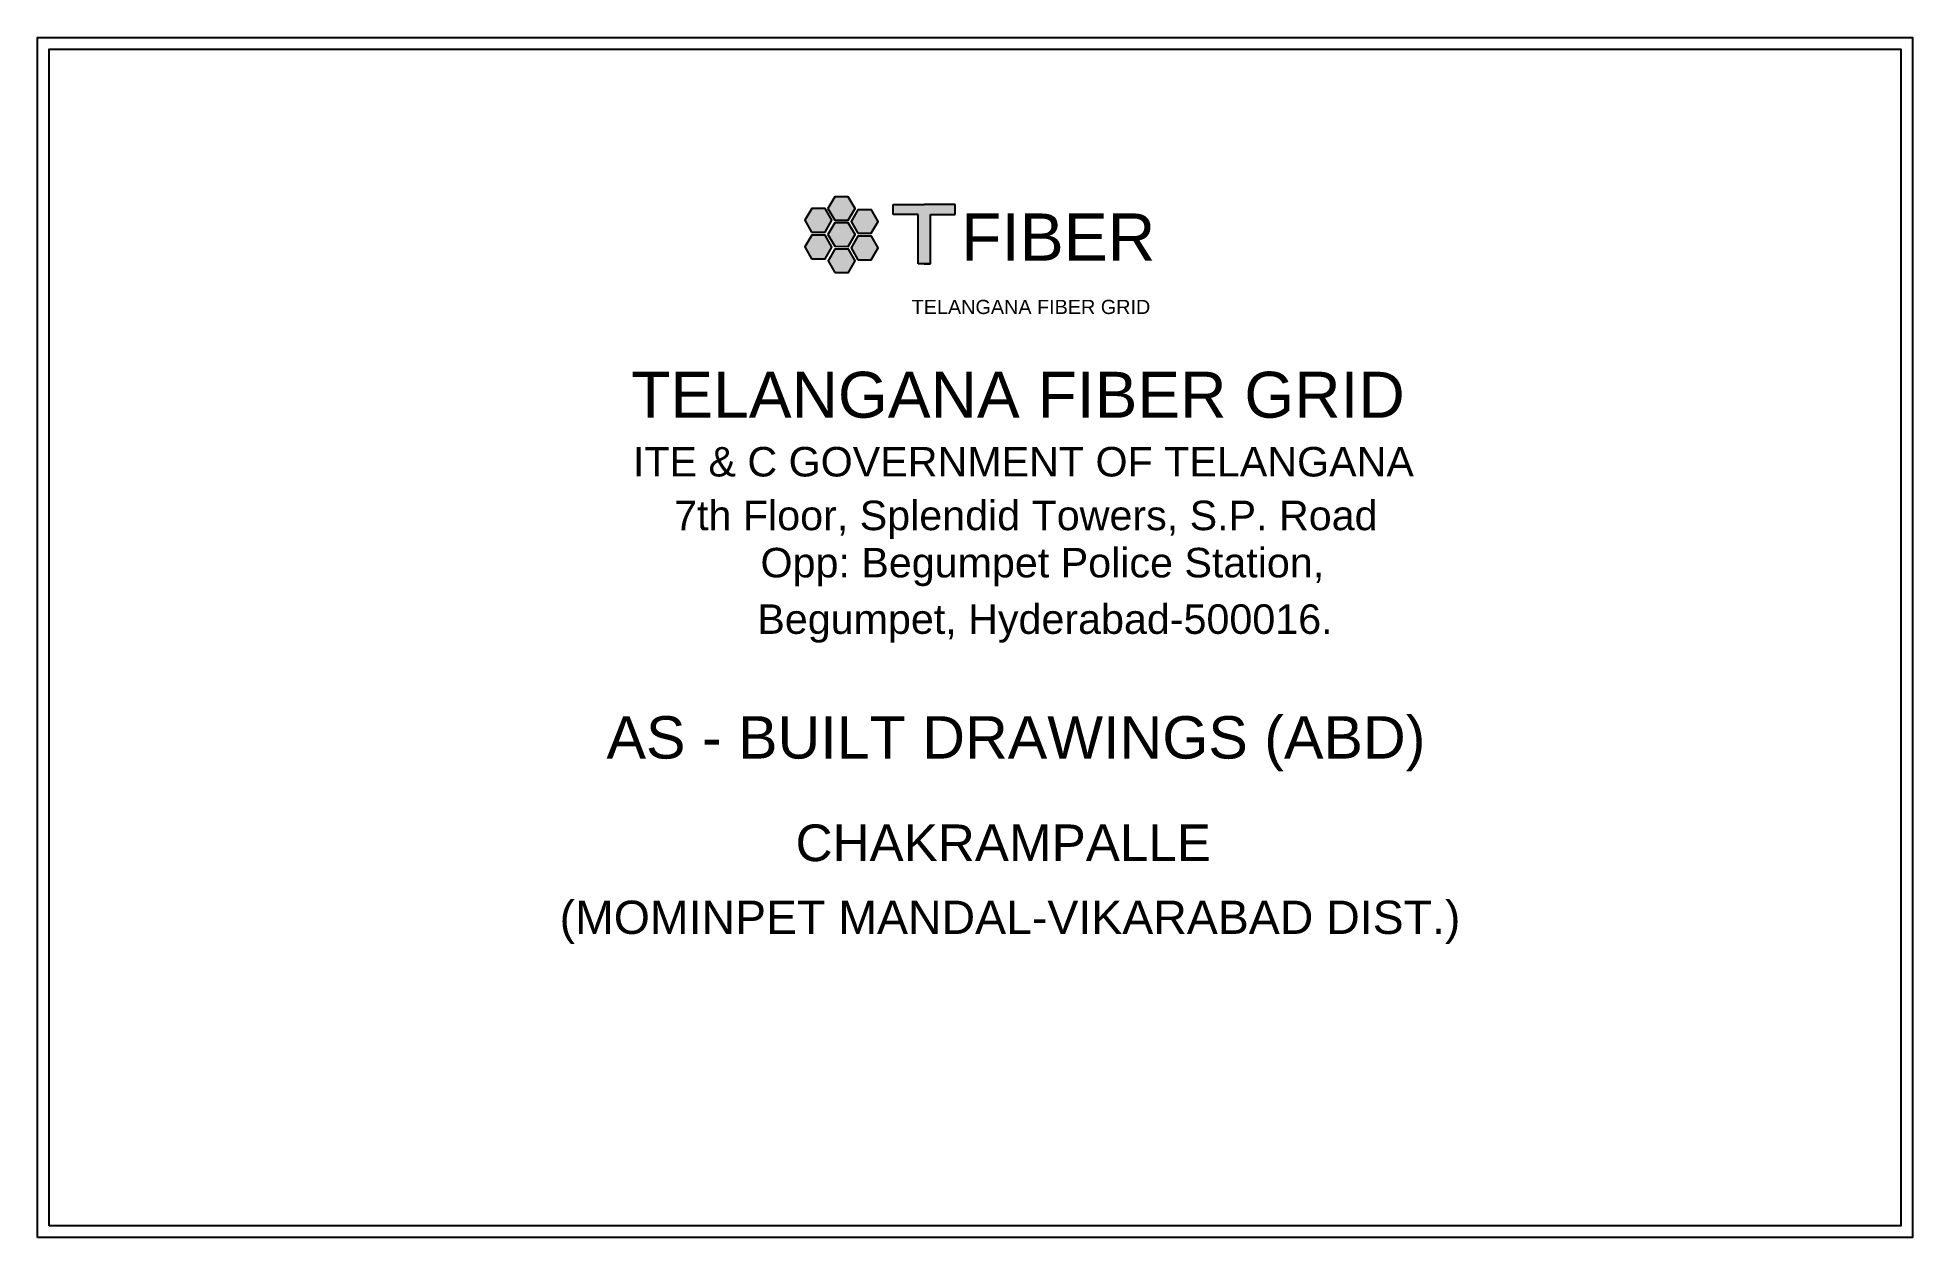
# Model space of a CAD drawing. Header units: inches. Extents: x 664 to 10563, y 382 to 1817.
# Drawn here: x 664 to 1061, y 1438.9 to 1693 of the extents above; entities that cross this region are included whole.
import ezdxf
from ezdxf.enums import TextEntityAlignment as Align

# ---------------------------------------------------------------- set-up
doc = ezdxf.new("R2010")
doc.units = ezdxf.units.IN
doc.header["$MEASUREMENT"] = 0
doc.layers.add('Asbuilt_title', color=7, linetype='Continuous')
doc.layers.add('ROW', color=5, linetype='Continuous')
doc.styles.add('200', font='swisse.ttf')
doc.styles.get("Standard").update_dxf_attribs({"font": 'arial.ttf'})

msp = doc.modelspace()

# ---------------------------------------------------------------- texts
at = {"color": 18, "true_color": 0x000000}
msp.add_text('FIBER', height=10, dxfattribs=at).set_placement((859.57, 1645.74))
at = {"color": 252, "true_color": 0x939598}
msp.add_text('TELANGANA FIBER GRID', height=3, dxfattribs=at).set_placement((849.1, 1634.45))
at = {"layer": 'ROW', "color": 5, "style": '200'}
for s, height, p in [(' TELANGANA FIBER GRID', 9.7276, (869.71, 1617.36)), ('ITE & C GOVERNMENT OF TELANGANA', 6.25, (872.75, 1603.18)), ('7th Floor, Splendid Towers, S.P. Road', 6.25, (873.27, 1591.81)), ('Opp: Begumpet Police Station,', 6.25, (876.77, 1581.81)), ('Begumpet, Hyderabad-500016.', 6.25, (877.32, 1569.85))]:
    msp.add_text(s, height=height, dxfattribs=at).set_placement(p, align=Align.MIDDLE_CENTER)
at = {"layer": 'ROW', "color": 6, "style": '200'}
msp.add_text('AS - BUILT DRAWINGS (ABD) ', height=8.9745, dxfattribs=at).set_placement((872.92, 1544.81), align=Align.MIDDLE_CENTER)
at = {"layer": 'ROW', "color": 1, "style": '200'}
for s, height, p in [('CHAKRAMPALLE', 7.7624, (868.5, 1522.49)), ('(MOMINPET MANDAL-VIKARABAD DIST.)', 7.0435, (869.92, 1506.72))]:
    msp.add_text(s, height=height, dxfattribs=at).set_placement(p, align=Align.MIDDLE_CENTER)

# ---------------------------------------------------------------- hatches: boundary and pattern name
h = msp.add_hatch(color=256)
h.set_gradient(color1=(102, 0, 204), color2=(102, 0, 204), tint=1)
h.paths.add_polyline_path([(835.67, 1648.78), (837.11, 1651.27), (835.68, 1653.76), (832.81, 1653.76), (831.36, 1651.28), (832.79, 1648.79)])
h.paths.add_polyline_path([(835.67, 1654.29), (837.11, 1656.77), (835.68, 1659.26), (832.81, 1659.27), (831.36, 1656.79), (832.79, 1654.3)])
h.paths.add_polyline_path([(826.48, 1654.3), (827.91, 1651.81), (830.78, 1651.8), (832.22, 1654.29), (830.79, 1656.78), (827.92, 1656.79)])
h.paths.add_polyline_path([(827.91, 1646.15), (830.78, 1646.14), (832.22, 1648.63), (830.79, 1651.12), (827.92, 1651.12), (826.48, 1648.64)])
h.paths.add_polyline_path([(831.4, 1645.71), (832.83, 1643.22), (835.7, 1643.21), (837.14, 1645.7), (835.72, 1648.19), (832.84, 1648.19)])
h.paths.add_polyline_path([(837.68, 1645.95), (840.55, 1645.94), (841.99, 1648.43), (840.56, 1650.92), (837.69, 1650.93), (836.25, 1648.44)])
h.paths.add_polyline_path([(840.56, 1656.53), (837.69, 1656.54), (836.25, 1654.06), (837.68, 1651.57), (840.55, 1651.56), (841.99, 1654.04)])
h = msp.add_hatch(color=256)
h.set_gradient(color1=(102, 0, 204), color2=(102, 0, 204), tint=1)
h.paths.add_polyline_path([(853.08, 1655.55), (858.33, 1655.55), (858.33, 1657.65), (851.77, 1657.65), (845.21, 1657.65), (845.21, 1655.55), (850.46, 1655.55), (850.46, 1645.05), (851.77, 1645.05), (853.08, 1645.05)])

# ---------------------------------------------------------------- linework, layer by layer
for p, q in [((845.21, 1655.55), (845.21, 1657.65)), ((845.21, 1657.65), (851.77, 1657.65)), ((858.33, 1657.65), (851.77, 1657.65)), ((858.33, 1655.55), (858.33, 1657.65)), ((850.46, 1655.55), (845.21, 1655.55)), ((850.46, 1645.05), (850.46, 1655.55)), ((853.08, 1645.05), (853.08, 1655.55)), ((853.08, 1655.55), (858.33, 1655.55)), ((851.77, 1645.05), (850.46, 1645.05)), ((853.08, 1645.05), (851.77, 1645.05)), ((851.77, 1645.05), (853.08, 1645.05))]:
    msp.add_line(p, q)
for points in [[(827.91, 1651.81), (830.78, 1651.8), (832.22, 1654.29), (830.79, 1656.78), (827.92, 1656.79), (826.48, 1654.3)], [(832.79, 1654.3), (835.67, 1654.29), (837.11, 1656.77), (835.68, 1659.26), (832.81, 1659.27), (831.36, 1656.79)], [(837.68, 1651.57), (840.55, 1651.56), (841.99, 1654.04), (840.56, 1656.53), (837.69, 1656.54), (836.25, 1654.06)], [(832.79, 1648.79), (835.67, 1648.78), (837.11, 1651.27), (835.68, 1653.76), (832.81, 1653.76), (831.36, 1651.28)], [(827.91, 1646.15), (830.78, 1646.14), (832.22, 1648.63), (830.79, 1651.12), (827.92, 1651.12), (826.48, 1648.64)], [(832.83, 1643.22), (835.7, 1643.21), (837.14, 1645.7), (835.72, 1648.19), (832.84, 1648.19), (831.4, 1645.71)], [(837.68, 1645.95), (840.55, 1645.94), (841.99, 1648.43), (840.56, 1650.92), (837.69, 1650.93), (836.25, 1648.44)]]:
    msp.add_lwpolyline(points, close=True)
at = {"layer": 'Asbuilt_title'}
for points in [[(663.96, 1438.93), (663.96, 1692.99), (1061.05, 1692.99), (1061.05, 1438.93)], [(666.45, 1441.42), (666.45, 1690.5), (1058.56, 1690.5), (1058.56, 1441.42)]]:
    msp.add_lwpolyline(points, close=True, dxfattribs=at)

msp.set_redraw_order([(e.dxf.handle, doc.entitydb.next_handle()) for e in msp.query("TEXT MTEXT ATTDEF DIMENSION ARC_DIMENSION")])  # texts and dimensions are drawn at this point

doc.saveas('drawing.dxf')
